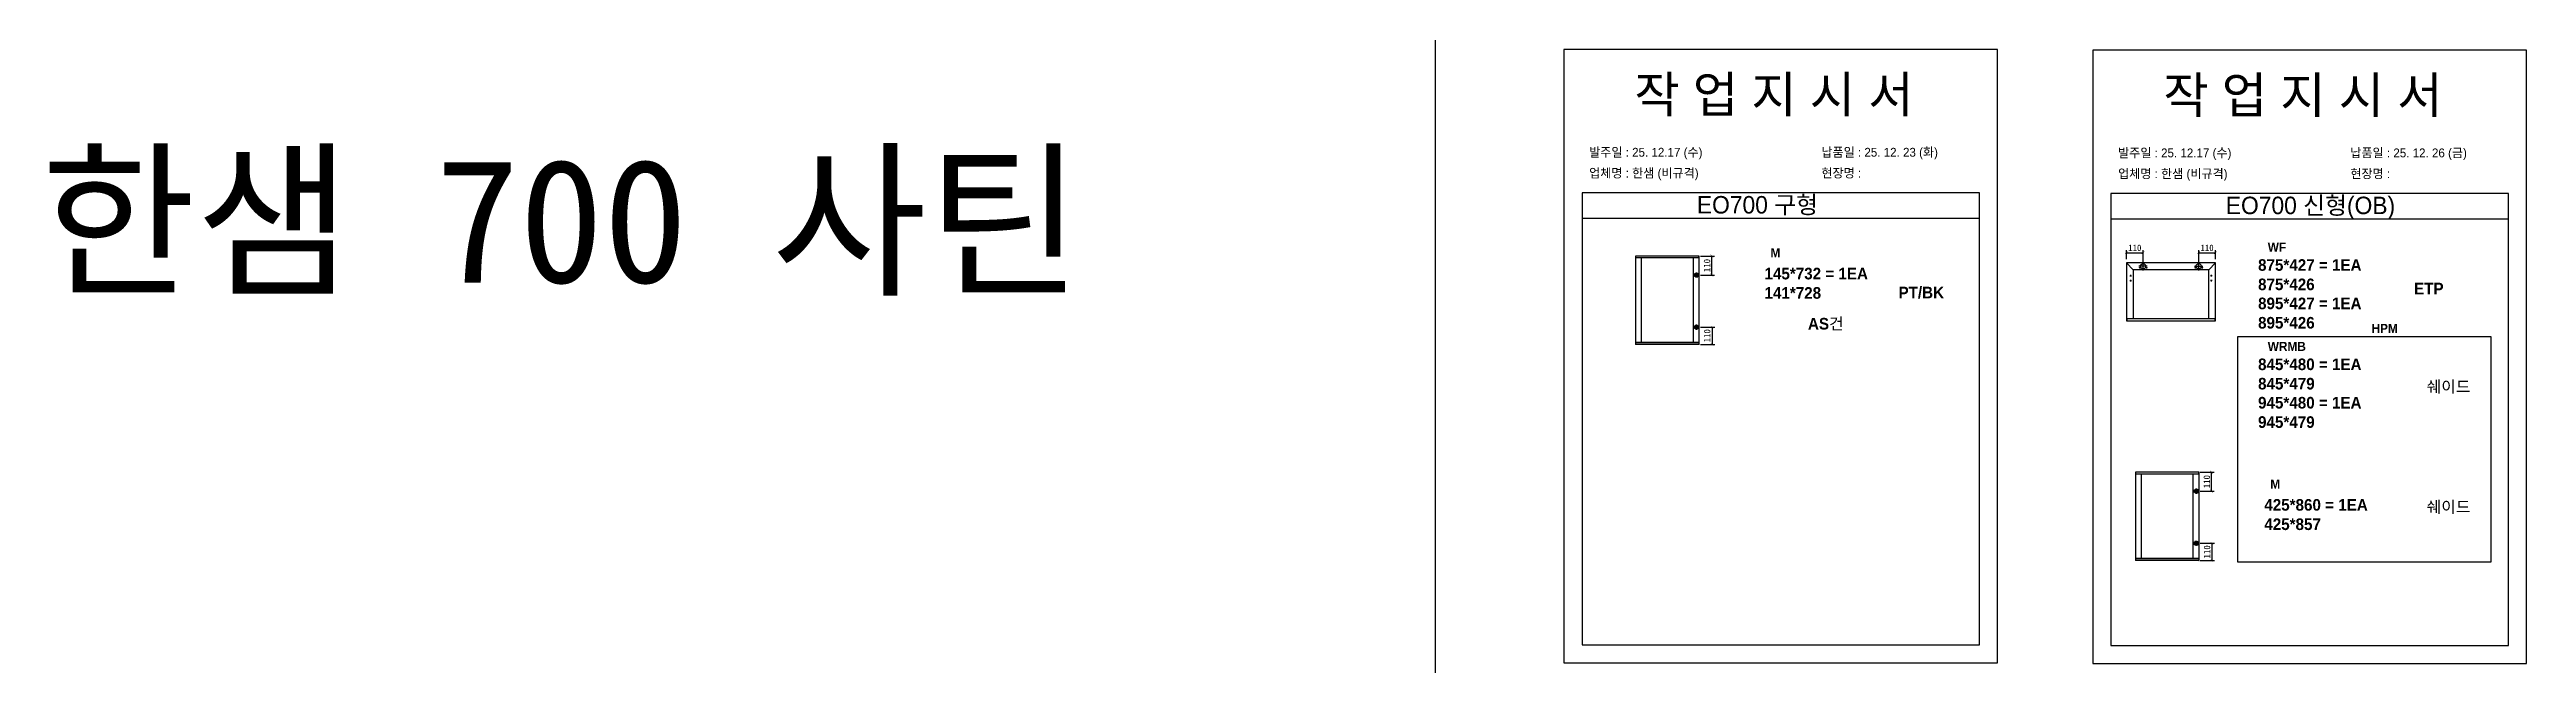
# Model space of a CAD drawing. Header units: millimetres. Extents: x -44117 to 256353, y -2095463 to 65325.
# Drawn here: x 104930 to 114528, y -567688 to -565309 of the extents above; entities that cross this region are included whole.
import ezdxf

# ---------------------------------------------------------------- set-up
doc = ezdxf.new("R2010")
doc.units = ezdxf.units.MM
doc.header["$LTSCALE"] = 10
doc.layers.add('Layer1', color=7, linetype='Continuous', lineweight=70)
doc.styles.add('MtX_Gulim', font='')
doc.styles.get('MtX_Gulim').set_extended_font_data('Gulim', bold=True)
doc.dimstyles.new('ISO-25', dxfattribs={"dimtxt": 2.5, "dimasz": 2.5, "dimexe": 1, "dimexo": 1, "dimtad": 1, "dimtxsty": 'Standard', "dimblk": 'ARCHTICK', "dimcen": 2.5, "dimadec": 0, "dimazin": 0, "dimtfac": 1, "dimtmove": 0, "dimatfit": 3, "dimfxl": 0, "dimarcsym": 0})

msp = doc.modelspace()

# ---------------------------------------------------------------- texts
at = {"linetype": 'Continuous', "style": 'MtX_Gulim'}
for s, height, p in [('M', 35.04934, (111598.35626, -566113.86528)), ('WF', 35.049344, (113525.24982, -566092.04635)), ('HPM', 35.049344, (113927.29952, -566406.93217)), ('WRMB', 35.049344, (113525.24982, -566476.83447)), ('M', 35.04934, (113535.1097, -567009.9378))]:
    msp.add_text(s, height=height, dxfattribs=at).set_placement(p)
at = {"attachment_point": 1}
for s, width, gutter_width, heights, insert, char_height in [('{\\fGulim|b0|i0|c129|p50;작 업 지 시 서}', 3307.3198183, 12.5, [-155.84554], (111070.90332, -565413.25308), 140), ('{\\fGulim|b0|i0|c129|p50;작 업 지 시 서}', 3307.3198183, 12.5, [-155.84554], (113120.56289, -565415.71625), 140), ('{\\f굴림|b0|i0|c129|p50;한샘} 700 {\\f굴림|b0|i0|c129|p50;사틴}', 5072.1082947, 2395.6482, [-533.35869], (104895.62473, -565732.91388), 479.1296392), ('\\pt11;{\\fGulim|b0|i0|c129|p50;발주일 : 25. 12.17 (수)}', 3307.3198183, 12.5, [34.50412], (110895.69396, -565689.9735), 34.3), ('{\\fGulim|b0|i0|c129|p50;납품일 : 25. 12. 23 (화)}', 3307.3198183, 12.5, [35.09023], (111795.67194, -565689.9735), 34.3), ('\\pt11;{\\fGulim|b0|i0|c129|p50;발주일 : 25. 12.17 (수)}', 3307.3198183, 12.5, [34.50412], (112945.35354, -565692.43667), 34.3), ('{\\fGulim|b0|i0|c129|p50;납품일 : 25. 12. 26 (금)}', 3307.3198183, 12.5, [35.09023], (113845.33152, -565692.43667), 34.3), ('{\\fGulim|b0|i0|c129|p50;업체명 : 한샘 (비규격)}', 3307.3198183, 12.5, [36.11279], (110895.69396, -565770.62968), 34.3), ('{\\fGulim|b0|i0|c129|p50;현장명 : }', 3307.3198183, 12.5, [-38.2735], (111795.67194, -565770.62968), 34.3), ('{\\fGulim|b0|i0|c129|p50;업체명 : 한샘 (비규격)}', 3307.3198183, 12.5, [36.11279], (112945.35354, -565773.09284), 34.3), ('{\\fGulim|b0|i0|c129|p50;현장명 : }', 3307.3198183, 12.5, [-38.2735], (113845.33152, -565773.09284), 34.3), ('{\\fGulim|b0|i0|c129|p50;EO700 구형}', 1597.0710432, 6.03612, [-75.43626], (111312.97422, -565876.68853), 67.6045736), ('{\\fGulim|b0|i0|c129|p50;EO700 신형(OB)}', 1597.0710432, 6.03612, [-85.06834], (113362.63379, -565879.15169), 67.6045736), ('{\\f굴림|b1|i0|c129|p50;145*732 = 1EA\\P\\C1;141*728}', 13607.1496112, 175, [-121.36905], (111575.1291, -566154.60077), 45), ('{\\f굴림|b1|i0|c129|p50;875*427 = 1EA\\P\\C1;875*426}', 13607.1496112, 175, [-121.36905], (113487.68895, -566121.33973), 45), ('{\\f굴림|b1|i0|c129|p50;PT/BK}', 13607.1496112, 175, [61.83996], (112094.38394, -566227.89175), 45), ('{\\f굴림|b1|i0|c129|p50;895*427 = 1EA\\P\\C1;895*426}', 13607.1496112, 175, [-121.30952], (113487.68895, -566270.10664), 45), ('{\\f굴림|b1|i0|c129|p50;ETP}', 13607.1496112, 175, [40.38718], (114092.14617, -566212.67825), 45), ('{\\f굴림|b1|i0|c129|p50;AS건}', 13607.1496112, 175, [-48.57143], (111743.47887, -566348.74412), 45), ('{\\f굴림|b1|i0|c129|p50;845*480 = 1EA\\P\\C1;845*479}', 13607.1496112, 175, [-121.36905], (113487.68895, -566506.12784), 45), ('{\\f굴림|b1|i0|c129|p50;945*480 = 1EA\\P\\C1;945*479}', 13607.1496112, 175, [-121.36905], (113487.68895, -566654.89475), 45), ('{\\f굴림|b1|i0|c129|p50;쉐이드}', 13607.1496112, 175, [40.38718], (114141.2786, -566592.98948), 45), ('{\\f굴림|b1|i0|c129|p50;425*860 = 1EA\\P\\C1;425*857}', 13607.1496112, 175, [-121.36905], (113511.88255, -567050.67329), 45), ('{\\f굴림|b1|i0|c129|p50;쉐이드}', 13607.1496112, 175, [40.38718], (114141.2786, -567058.34574), 45)]:
    msp.add_mtext_dynamic_manual_height_columns(s, width=width, gutter_width=gutter_width, heights=heights, dxfattribs=dict(at, insert=insert, char_height=char_height))

# ---------------------------------------------------------------- blocks, each defined once
blk = doc.blocks.new('_ArchTick')
at = {"color": 0, "linetype": 'ByBlock', "const_width": 0.15}
blk.add_lwpolyline([(-0.5, -0.5), (0.5, 0.5)], dxfattribs=at)
blk = doc.blocks.new('*D4254')
at = {"color": 0, "lineweight": -2}
for p, q in [((111326.5, -566109.1), (111381.1, -566109.1)), ((111326.5, -566182.7), (111381.1, -566182.7)), ((111371.1, -566182.7), (111371.1, -566109.1))]:
    blk.add_line(p, q, dxfattribs=at)
at = {"layer": 'Defpoints', "color": 0}
for p in [(111311.5, -566109.1), (111311.5, -566182.7), (111371.1, -566109.1)]:
    blk.add_point(p, dxfattribs=at)
at = {"color": 0, "lineweight": -2, "xscale": 10, "yscale": 10, "zscale": 10}
for p, rotation in [((111371.1, -566109.1), 90), ((111371.1, -566182.7), 270)]:
    blk.add_blockref('_ArchTick', p, dxfattribs=dict(at, rotation=rotation))
at = {"color": 0, "insert": (111352.4, -566145.9), "char_height": 25, "attachment_point": 5, "rotation": 90}
blk.add_mtext('110', dxfattribs=at)
blk = doc.blocks.new('*D4255')
at = {"color": 0, "lineweight": -2}
for p, q in [((111326.5, -566384.6), (111382.1, -566384.6)), ((111372.1, -566384.6), (111372.1, -566451.4)), ((111326.5, -566451.4), (111382.1, -566451.4))]:
    blk.add_line(p, q, dxfattribs=at)
at = {"layer": 'Defpoints', "color": 0}
for p in [(111311.5, -566384.6), (111311.5, -566451.4), (111372.1, -566451.4)]:
    blk.add_point(p, dxfattribs=at)
at = {"color": 0, "lineweight": -2, "xscale": 10, "yscale": 10, "zscale": 10}
for p, rotation in [((111372.1, -566384.6), 90), ((111372.1, -566451.4), 270)]:
    blk.add_blockref('_ArchTick', p, dxfattribs=dict(at, rotation=rotation))
at = {"color": 0, "insert": (111353.3, -566418), "char_height": 25, "attachment_point": 5, "rotation": 90}
blk.add_mtext('110', dxfattribs=at)
blk = doc.blocks.new('*D4256')
at = {"color": 0, "lineweight": -2}
for p, q in [((112977.8, -566120.8), (112977.8, -566086.3)), ((112977.8, -566096.3), (113042.3, -566096.3)), ((113042.3, -566133.6), (113042.3, -566086.3))]:
    blk.add_line(p, q, dxfattribs=at)
at = {"layer": 'Defpoints', "color": 0}
for p in [(113042.3, -566096.3), (112977.8, -566135.8), (113042.3, -566148.6)]:
    blk.add_point(p, dxfattribs=at)
at = {"color": 0, "lineweight": -2, "xscale": 10, "yscale": 10, "zscale": 10, "rotation": 180}
blk.add_blockref('_ArchTick', (112977.8, -566096.3), dxfattribs=at)
at = {"color": 0, "lineweight": -2, "xscale": 10, "yscale": 10, "zscale": 10}
blk.add_blockref('_ArchTick', (113042.3, -566096.3), dxfattribs=at)
at = {"color": 0, "insert": (113010.1, -566077.5), "char_height": 25, "attachment_point": 5}
blk.add_mtext('110', dxfattribs=at)
blk = doc.blocks.new('*D4257')
at = {"color": 0, "lineweight": -2}
for p, q in [((113257.9, -566133.6), (113257.9, -566086.3)), ((113257.9, -566096.3), (113322.4, -566096.3)), ((113322.4, -566120.8), (113322.4, -566086.3))]:
    blk.add_line(p, q, dxfattribs=at)
at = {"layer": 'Defpoints', "color": 0}
for p in [(113322.4, -566096.3), (113257.9, -566148.6), (113322.4, -566135.8)]:
    blk.add_point(p, dxfattribs=at)
at = {"color": 0, "lineweight": -2, "xscale": 10, "yscale": 10, "zscale": 10, "rotation": 180}
blk.add_blockref('_ArchTick', (113257.9, -566096.3), dxfattribs=at)
at = {"color": 0, "lineweight": -2, "xscale": 10, "yscale": 10, "zscale": 10}
blk.add_blockref('_ArchTick', (113322.4, -566096.3), dxfattribs=at)
at = {"color": 0, "insert": (113290.1, -566077.5), "char_height": 25, "attachment_point": 5}
blk.add_mtext('110', dxfattribs=at)
blk = doc.blocks.new('*D4258')
at = {"color": 0, "lineweight": -2}
for p, q in [((113263.3, -566946.3), (113317.9, -566946.3)), ((113307.9, -567019.9), (113307.9, -566946.3)), ((113263.3, -567019.9), (113317.9, -567019.9))]:
    blk.add_line(p, q, dxfattribs=at)
at = {"layer": 'Defpoints', "color": 0}
for p in [(113248.3, -566946.3), (113307.9, -566946.3), (113248.3, -567019.9)]:
    blk.add_point(p, dxfattribs=at)
at = {"color": 0, "lineweight": -2, "xscale": 10, "yscale": 10, "zscale": 10}
for p, rotation in [((113307.9, -566946.3), 90), ((113307.9, -567019.9), 270)]:
    blk.add_blockref('_ArchTick', p, dxfattribs=dict(at, rotation=rotation))
at = {"color": 0, "insert": (113289.1, -566983.1), "char_height": 25, "attachment_point": 5, "rotation": 90}
blk.add_mtext('110', dxfattribs=at)
blk = doc.blocks.new('*D4259')
at = {"color": 0, "lineweight": -2}
for p, q in [((113263.3, -567221.8), (113318.8, -567221.8)), ((113308.8, -567221.8), (113308.8, -567288.7)), ((113263.3, -567288.7), (113318.8, -567288.7))]:
    blk.add_line(p, q, dxfattribs=at)
at = {"layer": 'Defpoints', "color": 0}
for p in [(113248.3, -567221.8), (113248.3, -567288.7), (113308.8, -567288.7)]:
    blk.add_point(p, dxfattribs=at)
at = {"color": 0, "lineweight": -2, "xscale": 10, "yscale": 10, "zscale": 10}
for p, rotation in [((113308.8, -567221.8), 90), ((113308.8, -567288.7), 270)]:
    blk.add_blockref('_ArchTick', p, dxfattribs=dict(at, rotation=rotation))
at = {"color": 0, "insert": (113290.1, -567255.2), "char_height": 25, "attachment_point": 5, "rotation": 90}
blk.add_mtext('110', dxfattribs=at)

# ---------------------------------------------------------------- dimensions: what is measured, and where the dimension line sits
for base, p1, p2, picture, middle in [((113042.33291, -566096.26494), (112977.81286, -566135.84534), (113042.33291, -566148.57177), '*D4256', (113010.07288, -566077.51494)), ((113322.40273, -566096.26494), (113257.88269, -566148.57177), (113322.40273, -566135.84534), '*D4257', (113290.14271, -566077.51494))]:
    dim = msp.add_linear_dim(base=base, p1=p1, p2=p2, text='110', dimstyle='ISO-25', override={"dimscale": 10, "dimasz": 1, "dimexo": 1.5, "dimtxsty": 'Standard'})
    dim.commit()
    dim.dimension.update_dxf_attribs({"geometry": picture, "text_midpoint": middle})
for base, p1, p2, picture, middle in [((111371.12211, -566109.06839), (111311.50833, -566182.68487), (111311.50833, -566109.06839), '*D4254', (111352.37211, -566145.87663)), ((111372.07558, -566451.44721), (111311.50833, -566384.56283), (111311.50833, -566451.44721), '*D4255', (111353.32558, -566418.00502)), ((113307.87556, -566946.30276), (113248.26178, -567019.91924), (113248.26178, -566946.30276), '*D4258', (113289.12556, -566983.111)), ((113308.82903, -567288.68157), (113248.26178, -567221.7972), (113248.26178, -567288.68157), '*D4259', (113290.07903, -567255.23939))]:
    dim = msp.add_linear_dim(base=base, p1=p1, p2=p2, angle=90, text='110', dimstyle='ISO-25', override={"dimscale": 10, "dimasz": 1, "dimexo": 1.5, "dimtxsty": 'Standard'})
    dim.commit()
    dim.dimension.update_dxf_attribs({"geometry": picture, "text_midpoint": middle})

# ---------------------------------------------------------------- linework, layer by layer
for p, q in [((112408.09671, -565864.26029), (110868.09671, -565864.26029)), ((114457.75629, -565866.72346), (112917.75629, -565866.72346)), ((112408.09671, -565964.26029), (110868.09671, -565964.26029)), ((114457.75629, -565966.72346), (112917.75629, -565966.72346)), ((111075.64568, -566109.31435), (111075.64568, -566451.20124)), ((111322.14632, -566109.75708), (111075.64568, -566109.75708)), ((111322.14632, -566116.44724), (111075.64568, -566116.44724)), ((111321.90036, -566109.06839), (111075.89164, -566109.06839)), ((111097.53628, -566115.95532), (111097.53628, -566444.06835)), ((111300.00976, -566444.06835), (111300.00976, -566116.44724)), ((111320.91651, -566116.44724), (111320.91651, -566109.06839)), ((111322.14632, -566451.20124), (111322.14632, -566109.31435)), ((112977.51689, -566135.84534), (112977.51689, -566360.18567)), ((113003.85765, -566162.18609), (112977.60358, -566135.63606)), ((113322.40273, -566135.54938), (112977.81286, -566135.54938)), ((112990.83526, -566185.27124), (112996.75453, -566185.27124)), ((112993.79489, -566182.31161), (112993.79489, -566188.23088)), ((113003.85765, -566162.18609), (113003.85765, -566352.19465)), ((113296.35794, -566162.18609), (113003.85765, -566162.18609)), ((113058.47633, -566148.57177), (113026.18949, -566148.57177)), ((113031.38226, -566154.49104), (113026.64684, -566154.49104)), ((113029.01455, -566152.12333), (113029.01455, -566156.85875)), ((113042.3329, -566164.71519), (113042.3329, -566132.42835)), ((113058.01897, -566154.49104), (113053.28355, -566154.49104)), ((113055.65126, -566152.12333), (113055.65126, -566156.85875)), ((113241.73927, -566148.57177), (113274.0261, -566148.57177)), ((113246.93205, -566154.49104), (113242.19663, -566154.49104)), ((113244.56434, -566152.12333), (113244.56434, -566156.85875)), ((113257.88269, -566164.71519), (113257.88269, -566132.42835)), ((113273.56876, -566154.49104), (113268.83334, -566154.49104)), ((113271.20105, -566152.12333), (113271.20105, -566156.85875)), ((113296.35794, -566162.18609), (113322.61201, -566135.63606)), ((113296.35794, -566351.60272), (113296.35794, -566162.18609)), ((113309.38034, -566185.27124), (113303.46107, -566185.27124)), ((113306.42071, -566182.31161), (113306.42071, -566188.23088)), ((113322.69869, -566360.18567), (113322.69869, -566135.84534)), ((112990.83526, -566204.21291), (112996.75453, -566204.21291)), ((112993.79489, -566201.25327), (112993.79489, -566207.17254)), ((113309.38034, -566204.21291), (113303.46107, -566204.21291)), ((113306.42071, -566201.25327), (113306.42071, -566207.17254)), ((112977.51689, -566351.60272), (113322.69869, -566351.60272)), ((112977.51689, -566359.65293), (113322.40273, -566359.65293)), ((112977.81286, -566360.48163), (113322.40273, -566360.48163)), ((112978.99671, -566351.60272), (112978.99671, -566360.48163)), ((113321.21888, -566360.48163), (113321.21888, -566351.60272)), ((111322.14632, -566444.06835), (111075.64568, -566444.06835)), ((111322.14632, -566450.75851), (111075.64568, -566450.75851)), ((111321.90036, -566451.44721), (111075.89164, -566451.44721)), ((111076.87549, -566451.44721), (111076.87549, -566444.06835)), ((111320.91651, -566444.06835), (111320.91651, -566451.44721)), ((113012.39913, -566946.54872), (113012.39913, -567288.4356)), ((113258.89977, -566946.99145), (113012.39913, -566946.99145)), ((113258.89977, -566953.68161), (113012.39913, -566953.68161)), ((113258.6538, -566946.30276), (113012.64509, -566946.30276)), ((113034.28972, -566953.18969), (113034.28972, -567281.30272)), ((113236.76321, -567281.30272), (113236.76321, -566953.68161)), ((113257.66996, -566953.68161), (113257.66996, -566946.30276)), ((113258.89977, -567288.4356), (113258.89977, -566946.54872)), ((113258.89977, -567281.30272), (113012.39913, -567281.30272)), ((113258.89977, -567287.99288), (113012.39913, -567287.99288)), ((113258.6538, -567288.68157), (113012.64509, -567288.68157)), ((113013.62893, -567288.68157), (113013.62893, -567281.30272)), ((113257.66996, -567281.30272), (113257.66996, -567288.68157))]:
    msp.add_line(p, q)
at = {"color": 1}
for p in [(110300.49669, 21924.9366), (110300.49669, 14161.07811), (110300.49669, 18584.38997), (110300.49669, 10820.53148), (110300.49669, 18627.87121), (110300.49669, 10864.01272), (110300.49669, 15287.32457), (110300.49669, 7523.46608), (110300.49669, 3746.75115), (110300.49669, 21924.9366), (110300.49669, 14161.07811), (110300.49669, 18584.38997), (110300.49669, 10820.53148), (110300.49669, 18627.87121), (110300.49669, 10864.01272), (110300.49669, 15287.32457), (110300.49669, 7523.46608), (110300.49669, 3746.75115), (110300.49669, 21924.9366), (110300.49669, 14161.07811), (110300.49669, 18584.38997), (110300.49669, 10820.53148), (110300.49669, 18627.87121), (110300.49669, 10864.01272), (110300.49669, 15287.32457), (110300.49669, 7523.46608), (110300.49669, 3746.75115), (110300.49669, 21924.9366), (110300.49669, 14161.07811), (110300.49669, 18584.38997), (110300.49669, 10820.53148), (110300.49669, 18627.87121), (110300.49669, 10864.01272), (110300.49669, 15287.32457), (110300.49669, 7523.46608), (110300.49669, 3746.75115), (110300.49669, 21924.9366), (110300.49669, 14161.07811), (110300.49669, 18584.38997), (110300.49669, 10820.53148), (110300.49669, 18627.87121), (110300.49669, 10864.01272), (110300.49669, 15287.32457), (110300.49669, 7523.46608), (110300.49669, 3746.75115), (110300.49669, 21924.9366), (110300.49669, 14161.07811), (110300.49669, 18584.38997), (110300.49669, 10820.53148), (110300.49669, 18627.87121), (110300.49669, 10864.01272), (110300.49669, 15287.32457), (110300.49669, 7523.46608), (110300.49669, 3746.75115), (110300.49669, 21924.9366), (110300.49669, 14161.07811), (110300.49669, 18584.38997), (110300.49669, 10820.53148), (110300.49669, 18627.87121), (110300.49669, 10864.01272), (110300.49669, 15287.32457), (110300.49669, 7523.46608), (110300.49669, 3746.75115), (110300.49669, 21924.9366), (110300.49669, 14161.07811), (110300.49669, 18584.38997), (110300.49669, 10820.53148), (110300.49669, 18627.87121), (110300.49669, 10864.01272), (110300.49669, 15287.32457), (110300.49669, 7523.46608), (110300.49669, 3746.75115), (110300.49669, 21924.9366), (110300.49669, 14161.07811), (110300.49669, 18584.38997), (110300.49669, 10820.53148), (110300.49669, 18627.87121), (110300.49669, 10864.01272), (110300.49669, 15287.32457), (110300.49669, 7523.46608), (110300.49669, 3746.75115), (110300.49669, 21924.9366), (110300.49669, 14161.07811), (110300.49669, 18584.38997), (110300.49669, 10820.53148), (110300.49669, 18627.87121), (110300.49669, 10864.01272), (110300.49669, 15287.32457), (110300.49669, 7523.46608), (110300.49669, 3746.75115), (110300.49669, 12702.87182), (110300.49669, 4939.01333), (110300.49669, 9362.32519), (110300.49669, 1598.4667), (110300.49669, 9405.80642), (110300.49669, 1641.94794), (110300.49669, 6065.25979), (110300.49669, -1698.5987), (110300.49669, -5475.31363), (110300.49669, 12702.87182), (110300.49669, 4939.01333), (110300.49669, 9362.32519), (110300.49669, 1598.4667), (110300.49669, 9405.80642), (110300.49669, 1641.94794), (110300.49669, 6065.25979), (110300.49669, -1698.5987), (110300.49669, -5475.31363), (110300.49669, 12702.87182), (110300.49669, 4939.01333), (110300.49669, 9362.32519), (110300.49669, 1598.4667), (110300.49669, 9405.80642), (110300.49669, 1641.94794), (110300.49669, 6065.25979), (110300.49669, -1698.5987), (110300.49669, -5475.31363), (110300.49669, 12702.87182), (110300.49669, 4939.01333), (110300.49669, 9362.32519), (110300.49669, 1598.4667), (110300.49669, 9405.80642), (110300.49669, 1641.94794), (110300.49669, 6065.25979), (110300.49669, -1698.5987), (110300.49669, -5475.31363), (110300.49669, 12702.87182), (110300.49669, 4939.01333), (110300.49669, 9362.32519), (110300.49669, 1598.4667), (110300.49669, 9405.80642), (110300.49669, 1641.94794), (110300.49669, 6065.25979), (110300.49669, -1698.5987), (110300.49669, -5475.31363)]:
    msp.add_xline(p, (0, 1), dxfattribs=at)
for points in [[(110798.09671, -567685.09057), (112478.09671, -567685.09057), (112478.09671, -565309.09057), (110798.09671, -565309.09057)], [(112847.75629, -567687.55373), (114527.75629, -567687.55373), (114527.75629, -565311.55373), (112847.75629, -565311.55373)], [(113408.6805, -566421.32501), (114390.20779, -566421.32501), (114390.20779, -567295.28012), (113408.6805, -567295.28012)]]:
    msp.add_lwpolyline(points, close=True)
for points in [[(110868.09671, -565864.26029), (110868.09671, -567615.09057), (112408.09671, -567615.09057), (112408.09671, -565864.26029)], [(112917.75629, -565866.72346), (112917.75629, -567617.55373), (114457.75629, -567617.55373), (114457.75629, -565866.72346)]]:
    msp.add_lwpolyline(points)
for centre, radius in [((112993.79489, -566185.27124), 0.88789), ((113029.01455, -566154.49104), 0.94708), ((113042.3329, -566148.57177), 10.35872), ((113055.65126, -566154.49104), 0.94708), ((113244.56434, -566154.49104), 0.94708), ((113257.88269, -566148.57177), 10.35872), ((113271.20105, -566154.49104), 0.94708), ((113306.42071, -566185.27124), 0.88789), ((112993.79489, -566204.2129), 0.88789), ((113306.42071, -566204.2129), 0.88789)]:
    msp.add_circle(centre, radius)
for centre, radius, start, end in [((111321.90036, -566109.31435), 0.24596, 0, 90), ((112977.81286, -566135.84534), 0.29596, 90, 180), ((113322.40273, -566135.84534), 0.29596, 0, 90), ((112977.81286, -566360.18567), 0.29596, 180, 270), ((113322.40273, -566360.18567), 0.29596, 270, 0), ((111075.89164, -566451.20124), 0.24596, 180, 270), ((111321.90036, -566451.20124), 0.24596, 270, 0), ((113258.6538, -566946.54872), 0.24596, 0, 90), ((113012.64509, -567288.43561), 0.24596, 180, 270), ((113258.6538, -567288.43561), 0.24596, 270, 0)]:
    msp.add_arc(centre, radius, start, end)
at = {"layer": 'Layer1'}
for p, q in [((111311.50833, -566173.61967), (111311.50833, -566191.75007)), ((111311.50833, -566393.62803), (111311.50833, -566375.49763)), ((113248.26178, -567010.85404), (113248.26178, -567028.98444)), ((113248.26178, -567230.8624), (113248.26178, -567212.732))]:
    msp.add_line(p, q, dxfattribs=at)
for points in [[(111320.57353, -566182.68487), (111302.44313, -566182.68487)], [(111320.57353, -566384.56283), (111302.44313, -566384.56283)], [(113257.32698, -567019.91924), (113239.19658, -567019.91924)], [(113257.32698, -567221.7972), (113239.19658, -567221.7972)]]:
    msp.add_lwpolyline(points, close=True, dxfattribs=at)
for centre in [(111311.50833, -566182.68487), (111311.50833, -566384.56283), (113248.26178, -567019.91924), (113248.26178, -567221.7972)]:
    msp.add_circle(centre, 6.04347, dxfattribs=at)

msp.set_redraw_order([(e.dxf.handle, doc.entitydb.next_handle()) for e in msp.query("TEXT MTEXT ATTDEF DIMENSION ARC_DIMENSION")])  # texts and dimensions are drawn at this point

doc.saveas('drawing.dxf')
